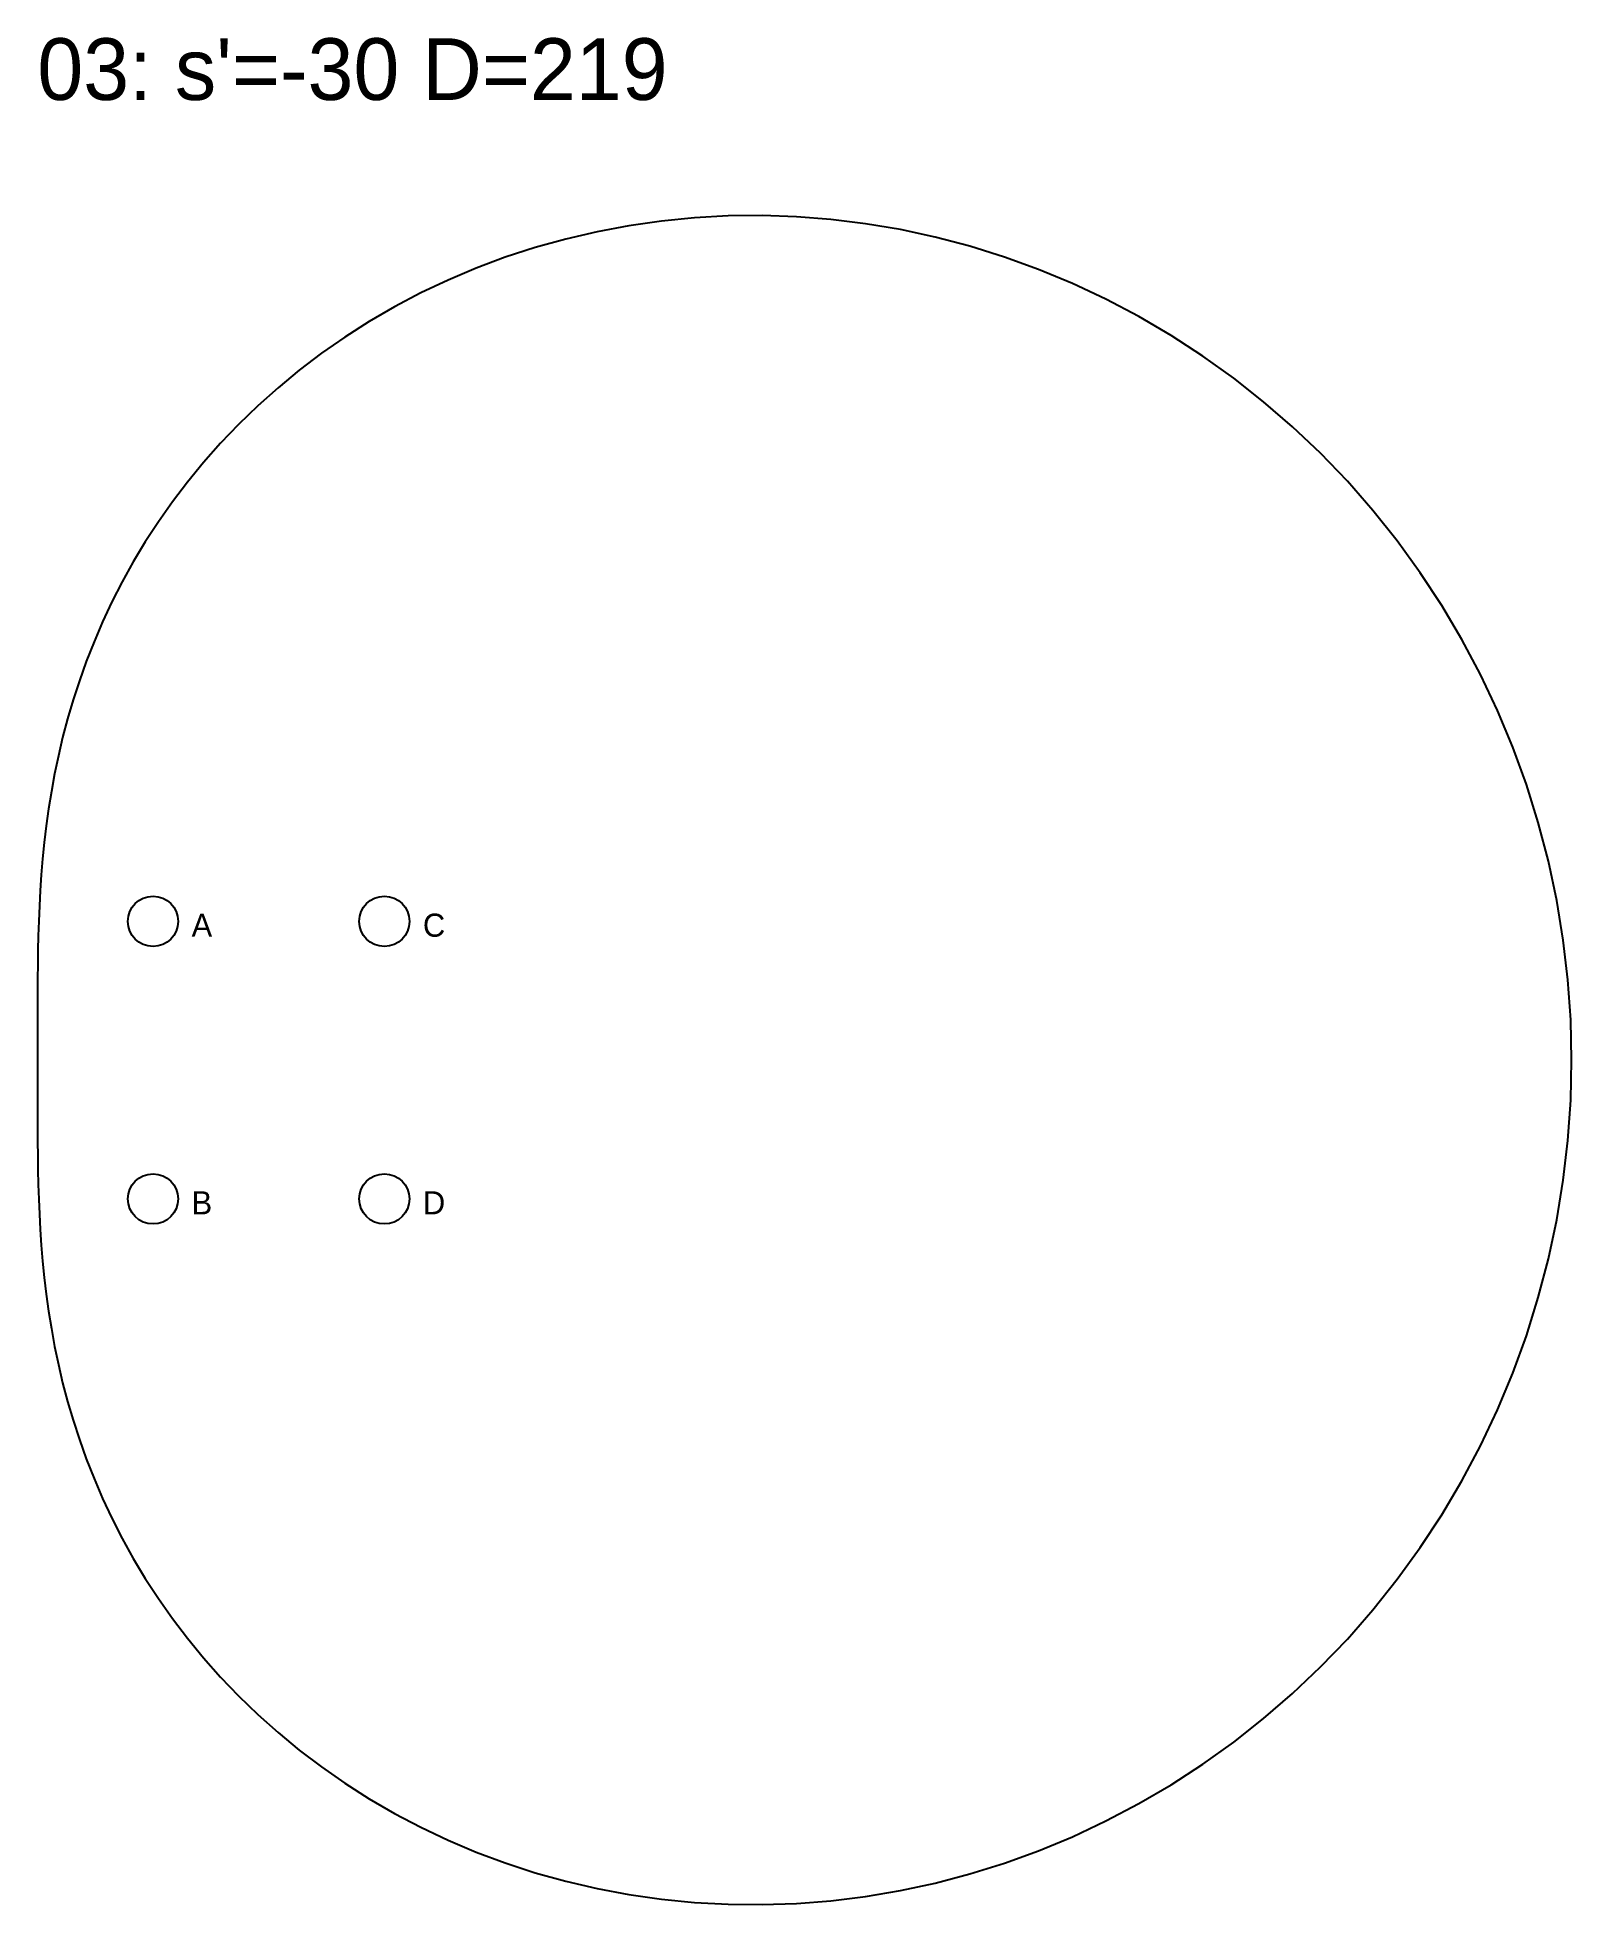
# Model space of a CAD drawing. Header units: millimetres. Extents: x 0 to 2007, y -5243 to 138.
# Drawn here: x 1260 to 1459, y -109.5 to 132.6 of the extents above; entities that cross this region are included whole.
import ezdxf

# ---------------------------------------------------------------- set-up
doc = ezdxf.new("R2010")
doc.units = ezdxf.units.MM
for name, color, linetype in [('DOWEL', 5, 'CONTINUOUS'), ('SLAB_03', 5, 'CONTINUOUS'), ('TEXT', 1, 'CONTINUOUS')]:
    doc.layers.add(name, color=color, linetype=linetype)

msp = doc.modelspace()

# ---------------------------------------------------------------- texts
at = {"layer": 'DOWEL'}
for s, p in [('A', (1280, 16)), ('C', (1310, 16)), ('B', (1280, -20)), ('D', (1310, -20))]:
    msp.add_text(s, height=3, dxfattribs=at).set_placement(p)
at = {"layer": 'TEXT'}
msp.add_text("03: s'=-30 D=219", height=8, dxfattribs=at).set_placement((1260, 124.522))

# ---------------------------------------------------------------- linework, layer by layer
at = {"layer": 'DOWEL'}
for centre in [(1275, 18), (1305, 18), (1275, -18), (1305, -18)]:
    msp.add_circle(centre, 3.25, dxfattribs=at)
at = {"layer": 'SLAB_03'}
msp.add_lwpolyline([(1458.978, 0), (1458.856, 5.207), (1458.493, 10.402), (1457.889, 15.571), (1457.046, 20.702), (1455.966, 25.783), (1454.653, 30.801), (1453.111, 35.745), (1451.344, 40.603), (1449.358, 45.363), (1447.159, 50.015), (1444.753, 54.547), (1442.147, 58.949), (1439.349, 63.213), (1436.368, 67.327), (1433.212, 71.284), (1429.891, 75.076), (1426.414, 78.695), (1422.791, 82.133), (1419.032, 85.385), (1415.148, 88.444), (1411.151, 91.307), (1407.051, 93.968), (1402.859, 96.423), (1398.588, 98.671), (1394.248, 100.707), (1389.851, 102.532), (1385.409, 104.143), (1380.933, 105.541), (1376.434, 106.726), (1371.925, 107.7), (1367.415, 108.463), (1362.917, 109.019), (1358.44, 109.371), (1353.994, 109.522), (1349.591, 109.476), (1345.238, 109.239), (1340.947, 108.815), (1336.724, 108.21), (1332.58, 107.431), (1328.52, 106.484), (1324.554, 105.376), (1320.687, 104.115), (1316.926, 102.708), (1313.277, 101.163), (1309.744, 99.489), (1306.333, 97.693), (1303.046, 95.785), (1299.888, 93.773), (1296.862, 91.665), (1293.968, 89.471), (1291.21, 87.198), (1288.587, 84.857), (1286.101, 82.454), (1283.751, 80), (1281.536, 77.501), (1279.456, 74.967), (1277.508, 72.404), (1275.691, 69.82), (1274.001, 67.223), (1272.436, 64.62), (1270.992, 62.016), (1269.666, 59.419), (1268.453, 56.833), (1267.348, 54.265), (1266.347, 51.718), (1265.446, 49.199), (1264.638, 46.709), (1263.918, 44.254), (1263.282, 41.835), (1262.723, 39.456), (1262.235, 37.118), (1261.814, 34.823), (1261.454, 32.572), (1261.149, 30.366), (1260.893, 28.204), (1260.682, 26.087), (1260.51, 24.013), (1260.372, 21.982), (1260.264, 19.991), (1260.181, 18.04), (1260.119, 16.124), (1260.075, 14.243), (1260.044, 12.392), (1260.024, 10.568), (1260.011, 8.769), (1260.005, 6.99), (1260.001, 5.228), (1260, 3.478), (1260, 1.737), (1260, 0), (1260, -1.737), (1260, -3.478), (1260.001, -5.228), (1260.005, -6.99), (1260.011, -8.769), (1260.024, -10.568), (1260.044, -12.392), (1260.075, -14.243), (1260.119, -16.124), (1260.181, -18.04), (1260.264, -19.991), (1260.372, -21.982), (1260.51, -24.013), (1260.682, -26.087), (1260.893, -28.204), (1261.149, -30.366), (1261.454, -32.572), (1261.814, -34.823), (1262.235, -37.118), (1262.723, -39.456), (1263.282, -41.835), (1263.918, -44.254), (1264.638, -46.709), (1265.446, -49.199), (1266.347, -51.718), (1267.348, -54.265), (1268.453, -56.833), (1269.666, -59.419), (1270.992, -62.016), (1272.436, -64.62), (1274.001, -67.223), (1275.691, -69.82), (1277.508, -72.404), (1279.456, -74.967), (1281.536, -77.501), (1283.751, -80), (1286.101, -82.454), (1288.587, -84.857), (1291.21, -87.198), (1293.968, -89.471), (1296.862, -91.665), (1299.888, -93.773), (1303.046, -95.785), (1306.333, -97.693), (1309.744, -99.489), (1313.277, -101.163), (1316.926, -102.708), (1320.687, -104.115), (1324.554, -105.376), (1328.52, -106.484), (1332.58, -107.431), (1336.724, -108.21), (1340.947, -108.815), (1345.238, -109.239), (1349.591, -109.476), (1353.994, -109.522), (1358.44, -109.371), (1362.917, -109.019), (1367.415, -108.463), (1371.925, -107.7), (1376.434, -106.726), (1380.933, -105.541), (1385.409, -104.143), (1389.851, -102.532), (1394.248, -100.707), (1398.588, -98.671), (1402.859, -96.423), (1407.051, -93.968), (1411.151, -91.307), (1415.148, -88.444), (1419.032, -85.385), (1422.791, -82.133), (1426.414, -78.695), (1429.891, -75.076), (1433.212, -71.284), (1436.368, -67.327), (1439.349, -63.213), (1442.147, -58.949), (1444.753, -54.547), (1447.159, -50.015), (1449.358, -45.363), (1451.344, -40.603), (1453.111, -35.745), (1454.653, -30.801), (1455.966, -25.783), (1457.046, -20.702), (1457.889, -15.571), (1458.493, -10.402), (1458.856, -5.207)], close=True, dxfattribs=at)

msp.set_redraw_order([(e.dxf.handle, doc.entitydb.next_handle()) for e in msp.query("TEXT MTEXT ATTDEF DIMENSION ARC_DIMENSION")])  # texts and dimensions are drawn at this point

doc.saveas('drawing.dxf')
